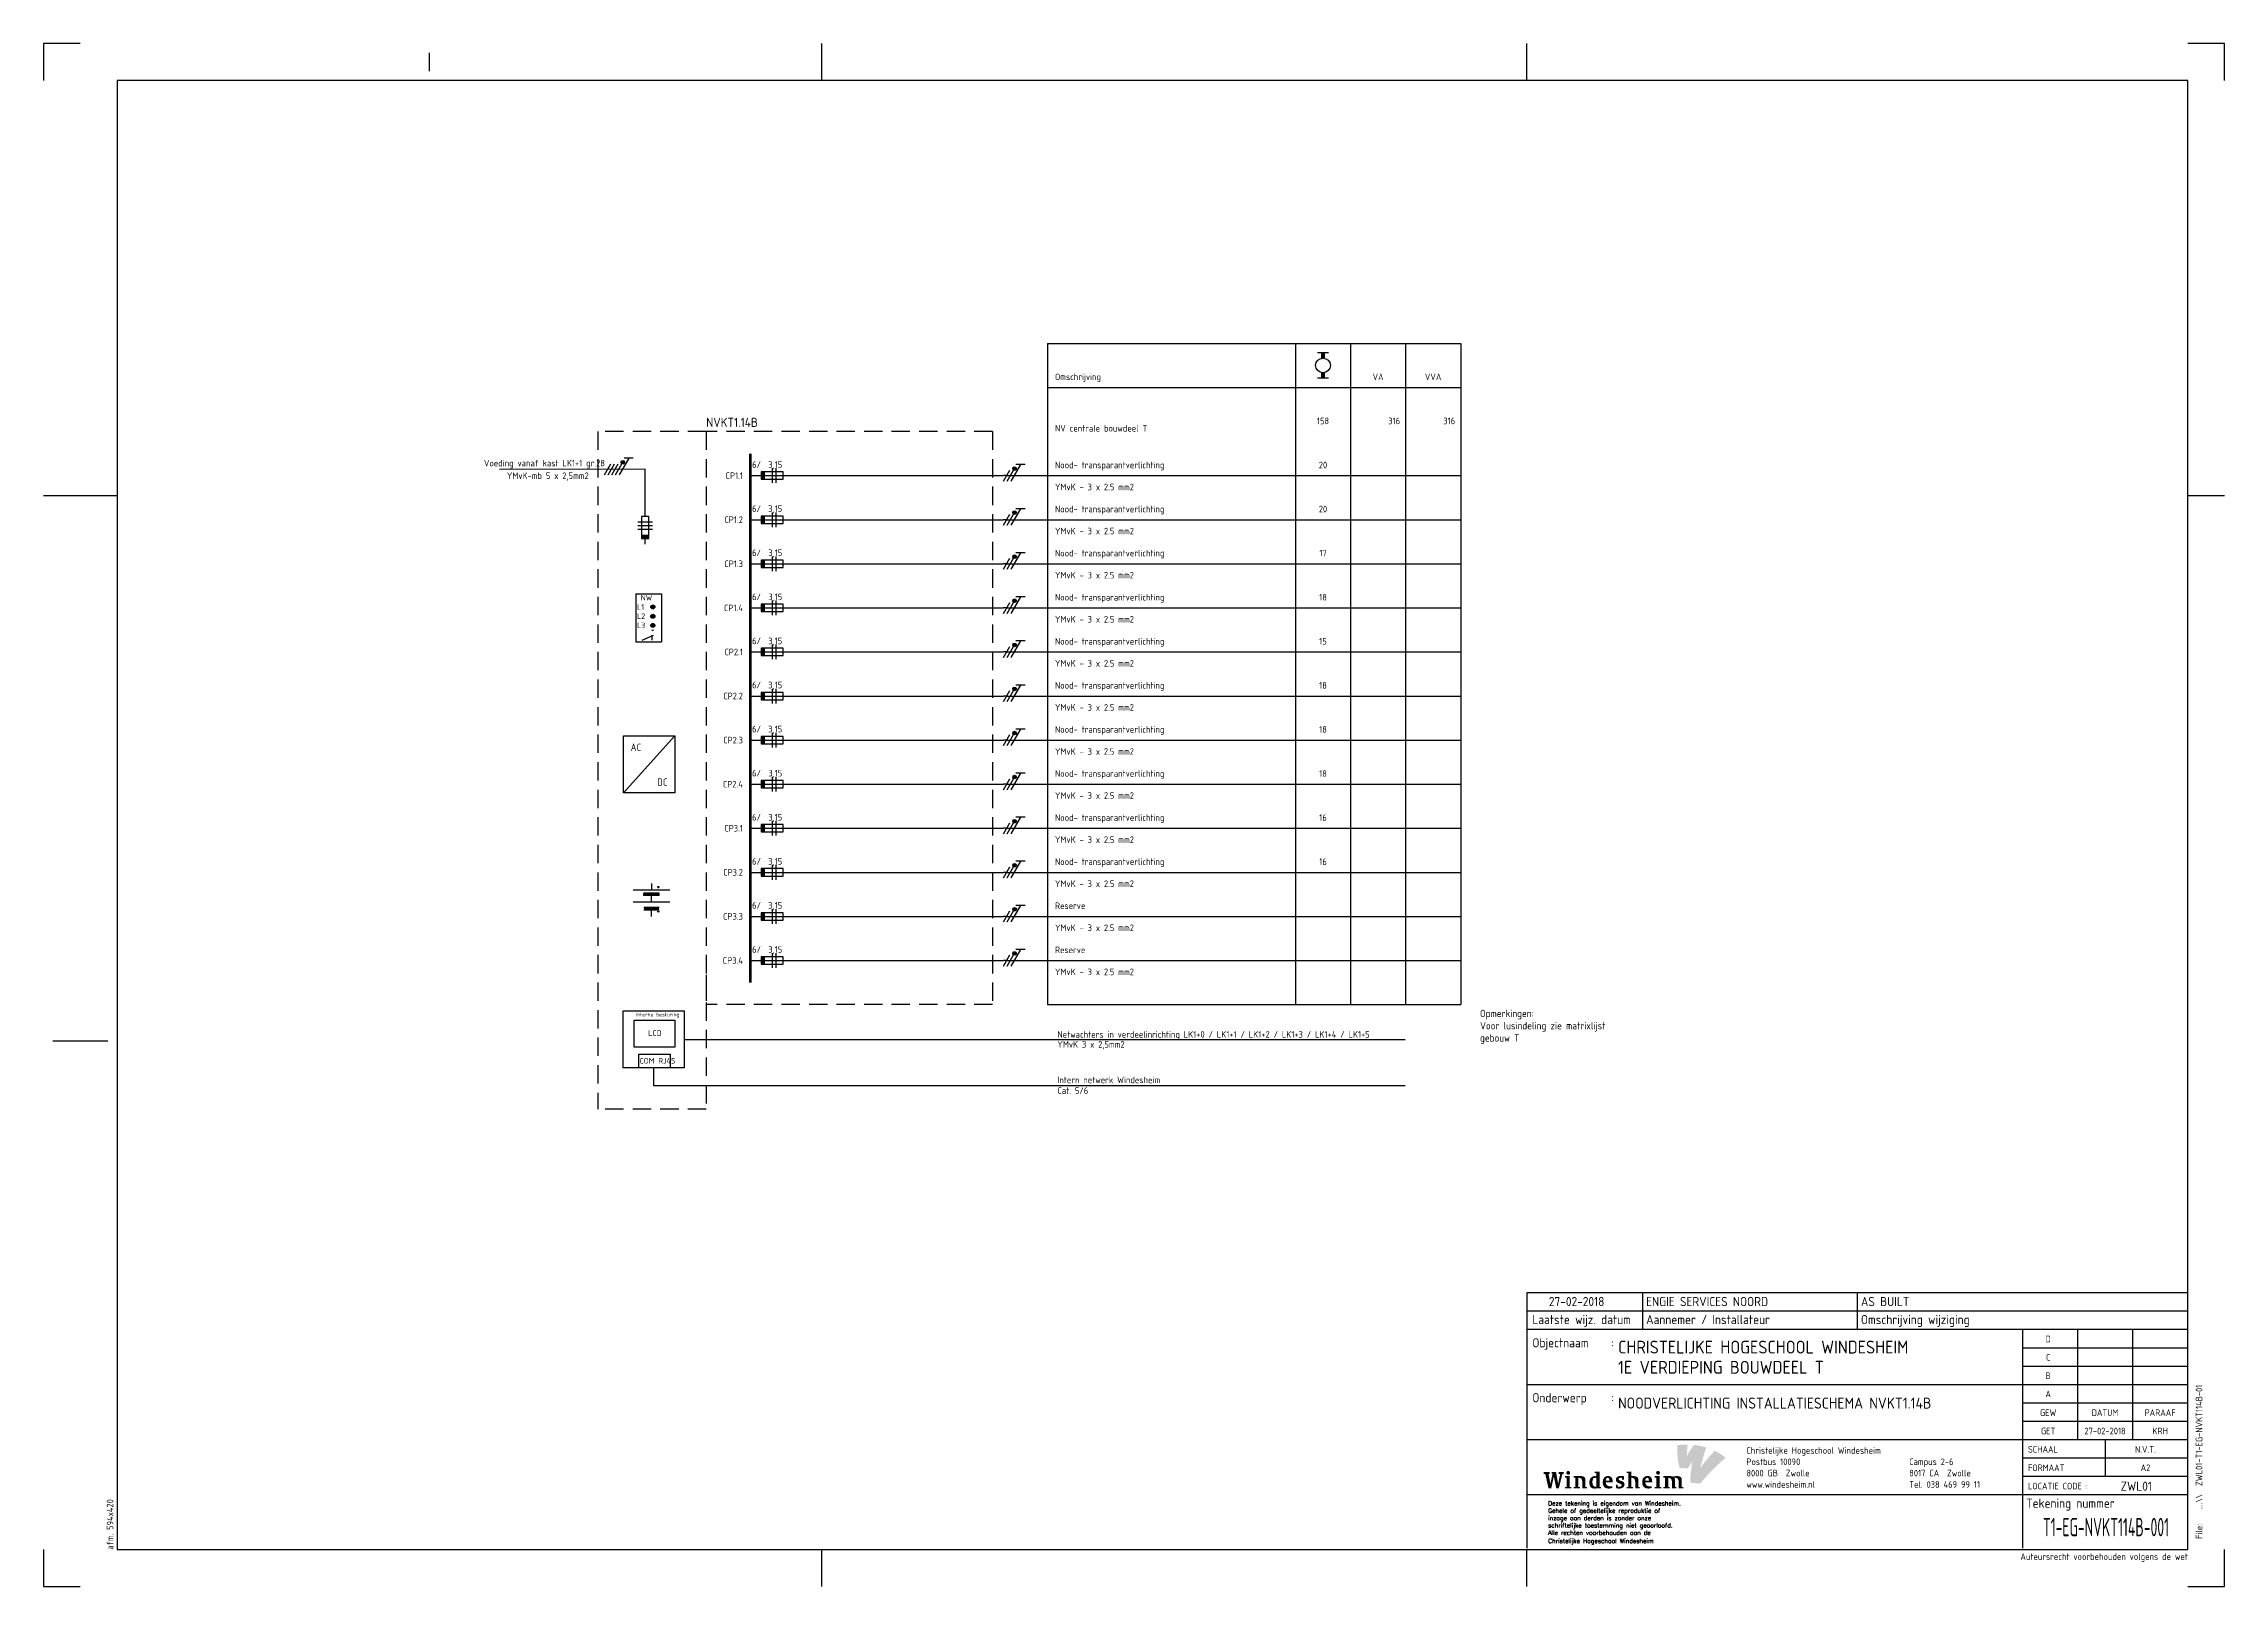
# Paper-space layout 'Layout1' of a CAD drawing. Header units: millimetres. Extents: x 0 to 594, y 0 to 420.
# The model-space entities are those that its viewports show. They can reach past a viewport. Long polylines and large blocks are cut down to what shows.
import ezdxf
from ezdxf.enums import TextEntityAlignment as Align

# ---------------------------------------------------------------- set-up
doc = ezdxf.new("R2010")
doc.units = ezdxf.units.MM
doc.header["$LTSCALE"] = 50
doc.linetypes.add('HIDDEN', pattern=[1.5, 1, -0.5])
doc.linetypes.add('PHANTOM2', pattern=[1.25, 0.625, -0.125, 0.125, -0.125, 0.125, -0.125])
for name, color, linetype in [('00ATT018', 1, 'Continuous'), ('00ATT025', 2, 'Continuous'), ('00ATT035', 3, 'Continuous'), ('00ATT050', 4, 'Continuous'), ('00KAD018', 1, 'Continuous'), ('00KAD025', 2, 'Continuous'), ('00KAD035', 3, 'Continuous'), ('00KAD070', 5, 'Continuous'), ('BL$2----_KADER', 7, 'Continuous'), ('BL$4----_STEMPEL', 7, 'Continuous'), ('EL$1----', 3, 'Continuous'), ('EL$1----__T1-14B', 3, 'Continuous'), ('EL6111--', 3, 'Continuous'), ('LAAG_1', 160, 'Continuous')]:
    doc.layers.add(name, color=color, linetype=linetype)
doc.layers.add('BL$3----_VIEWPORT', color=7, linetype='Continuous', plot=False)
doc.styles.add('EDU', font='ROMANS.SHX', dxfattribs={"height": 2.5})
doc.styles.add('ISO', font='iso')
doc.styles.add('STABICAD-018', font='ISOCP.SHX', dxfattribs={"height": 90})
doc.styles.get("Standard").update_dxf_attribs({"font": 'ISOCP'})

psp = doc.layouts.get("Layout1")

msp = doc.modelspace()

# ---------------------------------------------------------------- texts
at = {"layer": '00KAD018', "insert": (240.3, 27.07), "char_height": 2, "attachment_point": 1}
msp.add_mtext_dynamic_manual_height_columns('Opmerkingen:\\PVoor lusindeling zie matrixlijst gebouw T', width=38.6958, gutter_width=4958.11, heights=[0], dxfattribs=at)
at = {"layer": '00KAD035', "color": 1, "char_height": 1.8, "attachment_point": 1}
for s, width, insert in [('Voeding vanaf kast LK1+1 gr.28', 32.6992, (-31.03, 176.78)), ('YMvK-mb 5 x 2,5mm2', 32.6992, (-24.77, 173.35)), ('YMvK 3 x 2,5mm2', 40.5347, (125.18, 18.54)), ('Netwachters in verdeelinrichting LK1+0 / LK1+1 / LK1+2 / LK1+3 / LK1+4 / LK1+5', 89.9764, (125.18, 21.25)), ('Intern netwerk Windesheim', 40.5347, (125.18, 8.88)), ('Cat. 5/6', 40.5347, (125.18, 5.96))]:
    msp.add_mtext_dynamic_manual_height_columns(s, width=width, gutter_width=4958.11, heights=[0], dxfattribs=dict(at, insert=insert))
at = {"layer": '00KAD035', "attachment_point": 1}
for s, width, insert, char_height in [(' NW\\PL1\\PL2\\PL3', 7.0349, (10.67, 139.98), 1.5), ('AC', 7.0349, (8.93, 99.52), 2), ('DC', 7.0349, (16.16, 90.04), 2), ('Interne besturing', 19.0765, (10.36, 26.26), 1), ('LCD', 10.5848, (13.71, 21.45), 1.5), ('COM RJ45', 10.5848, (11.36, 13.92), 1.5)]:
    msp.add_mtext_dynamic_manual_height_columns(s, width=width, gutter_width=4958.11, heights=[0], dxfattribs=dict(at, insert=insert, char_height=char_height))
at = {"layer": 'EL$1----__T1-14B', "color": 1, "style": 'STABICAD-018'}
for s, p in [('Omschrijving', (124.53, 198.48)), ('NV centrale bouwdeel T', (124.53, 184.48)), ('Nood- transparantverlichting', (124.53, 174.48)), ('YMvK - 3 x 2.5 mm2', (124.53, 168.48)), ('Nood- transparantverlichting', (124.53, 162.48)), ('YMvK - 3 x 2.5 mm2', (124.53, 156.48)), ('Nood- transparantverlichting', (124.53, 150.48)), ('YMvK - 3 x 2.5 mm2', (124.53, 144.48)), ('Nood- transparantverlichting', (124.53, 138.48)), ('YMvK - 3 x 2.5 mm2', (124.53, 132.48)), ('Nood- transparantverlichting', (124.53, 126.48)), ('YMvK - 3 x 2.5 mm2', (124.53, 120.48)), ('Nood- transparantverlichting', (124.53, 114.48)), ('YMvK - 3 x 2.5 mm2', (124.53, 108.48)), ('Nood- transparantverlichting', (124.53, 102.48)), ('YMvK - 3 x 2.5 mm2', (124.53, 96.48)), ('Nood- transparantverlichting', (124.53, 90.48)), ('YMvK - 3 x 2.5 mm2', (124.53, 84.48)), ('Nood- transparantverlichting', (124.53, 78.48)), ('YMvK - 3 x 2.5 mm2', (124.53, 72.48)), ('Nood- transparantverlichting', (124.53, 66.48)), ('YMvK - 3 x 2.5 mm2', (124.53, 60.48)), ('Reserve', (124.53, 54.48)), ('YMvK - 3 x 2.5 mm2', (124.53, 48.48)), ('Reserve', (124.53, 42.48)), ('YMvK - 3 x 2.5 mm2', (124.53, 36.48))]:
    msp.add_text(s, height=1.8, dxfattribs=at).set_placement(p)
for s, p in [('VA', (212.53, 198.48)), ('VVA', (227.53, 198.48)), ('158', (197.53, 186.48)), ('20', (197.53, 174.48)), ('20', (197.53, 162.48)), ('17', (197.53, 150.48)), ('18', (197.53, 138.48)), ('15', (197.53, 126.48)), ('18', (197.53, 114.48)), ('18', (197.53, 102.48)), ('18', (197.53, 90.48)), ('16', (197.53, 78.48)), ('16', (197.53, 66.48))]:
    msp.add_text(s, height=1.8, dxfattribs=at).set_placement(p, align=Align.CENTER)
at = {"layer": 'EL$1----__T1-14B', "color": 2, "style": 'STABICAD-018'}
msp.add_text('NVKT1.14B ', height=2.5, dxfattribs=at).set_placement((29.53, 184.98), align=Align.BOTTOM_LEFT)
at = {"layer": 'EL$1----__T1-14B', "color": 1, "style": 'STABICAD-018'}
for p in [(218.53, 186.48), (233.53, 186.48)]:
    msp.add_text('316', height=1.8, dxfattribs=at).set_placement(p, align=Align.RIGHT)
for s, p in [('CP1.1', (39.53, 172.48)), ('CP1.2', (39.53, 160.48)), ('CP1.3', (39.53, 148.48)), ('CP1.4', (39.53, 136.48)), ('CP2.1', (39.53, 124.48)), ('CP2.2', (39.53, 112.48)), ('CP2.3', (39.53, 100.48)), ('CP2.4', (39.53, 88.48)), ('CP3.1', (39.53, 76.48)), ('CP3.2', (39.53, 64.48)), ('CP3.3', (39.53, 52.48)), ('CP3.4', (39.53, 40.48))]:
    msp.add_text(s, height=1.8, dxfattribs=at).set_placement(p, align=Align.MIDDLE_RIGHT)

# ---------------------------------------------------------------- blocks, each defined once
blk = doc.blocks.new('a2-windesheim-hor')
at = {"layer": '00KAD018', "color": 1}
for p, q in [((0, 420), (0, 410)), ((10, 420), (0, 420)), ((105, 417.5), (105, 412.5)), ((212, 410), (212, 420)), ((404, 410), (404, 420)), ((594, 420), (584, 420)), ((594, 410), (594, 420)), ((0, 297), (20, 297)), ((584, 297), (594, 297)), ((2.5, 148.5), (17.5, 148.5)), ((0, 10), (0, 0)), ((212, 0), (212, 10)), ((404, 0), (404, 10)), ((594, 0), (594, 10)), ((0, 0), (10, 0)), ((584, 0), (594, 0))]:
    blk.add_line(p, q, dxfattribs=at)
at = {"layer": '00KAD070', "color": 5}
for p, q in [((584, 410), (20, 410)), ((20, 410), (20, 10)), ((584, 10), (584, 410)), ((20, 10), (584, 10))]:
    blk.add_line(p, q, dxfattribs=at)
at = {"layer": '00ATT018', "color": 1, "style": 'ISO'}
blk.add_text('afm. 594x420', height=1.8, rotation=90, dxfattribs=at).set_placement((19, 10))
blk.add_text('Auteursrecht voorbehouden volgens de wet', height=1.8, dxfattribs=at).set_placement((584.08, 7.2), align=Align.RIGHT)
blk = doc.blocks.new('AI9-BLK4')
at = {"layer": 'LAAG_1'}
h = blk.add_hatch(color=40, dxfattribs=at)
edge = h.paths.add_edge_path()
edge.add_spline(control_points=[(7.1, 7.2), (4.8, 4.7), (2.6, 2.6), (-0.7, -2.1), (0, 0.5), (1.3, 5.9), (2.6, 9), (0.7, 9.7), (-2.2, 10.3), (-4.1, 10.4), (-5.5, 8.8), (-7.5, 5.5), (-8.1, 4.4), (-8, 6.9), (-7.7, 9.3), (-7.6, 10.6), (-9.6, 10.7), (-11, 10.6), (-13.2, 10.3), (-13.3, 6), (-13.1, 2), (-12, -2), (-10.8, -2.1), (-7.6, -2.4), (-7.6, -2.4), (-7.1, -1.7), (-6.1, 0), (-5, 1.4), (-5.4, -0.9), (-5.9, -4.1), (-6.1, -7.2), (-6.1, -8.1), (-6.2, -9.1), (-6.2, -10.1), (-4.7, -10.2), (-1, -10.6), (-0.7, -10.6), (-0.7, -10.6), (-0.7, -10.6), (-0.7, -10.6), (-0.7, -10.6), (-0.7, -10.6), (-0.7, -10.6), (0.7, -8.8), (2.3, -7), (3.6, -5.5), (4.7, -4.4), (5.7, -3.3), (6.7, -2.4), (9.3, 0.1), (11.5, 2.1), (13.2, 3.5), (11, 5.1), (9.5, 6.1), (7.1, 7.2)], knot_values=[0, 0, 0, 0, 1, 1, 1, 2, 2, 2, 3, 3, 3, 4, 4, 4, 5, 5, 5, 6, 6, 6, 7, 7, 7, 8, 8, 8, 9, 9, 9, 10, 10, 10, 11, 11, 11, 12, 12, 12, 13, 13, 13, 14, 14, 14, 15, 15, 15, 16, 16, 16, 17, 17, 17, 18, 18, 18, 18], degree=3, periodic=0)
h = blk.add_hatch(color=154, dxfattribs=at)
edge = h.paths.add_edge_path()
edge.add_spline(control_points=[(-0.7, -10.6), (-0.7, -10.6), (-0.7, -10.6), (-0.7, -10.6), (-0.7, -10.6), (-0.7, -10.6), (-0.7, -10.6)], knot_values=[0, 0, 0, 0, 1, 1, 1, 2, 2, 2, 2], degree=3, periodic=0)
h = blk.add_hatch(color=154, dxfattribs=at)
edge = h.paths.add_edge_path()
edge.add_spline(control_points=[(-0.7, -10.6), (-0.7, -10.6), (-0.7, -10.6), (-0.7, -10.6), (-0.7, -10.6), (-0.7, -10.6), (-0.7, -10.6)], knot_values=[0, 0, 0, 0, 1, 1, 1, 2, 2, 2, 2], degree=3, periodic=0)
blk = doc.blocks.new('AI9-BLK3')
at = {"layer": 'LAAG_1'}
h = blk.add_hatch(color=154, dxfattribs=at)
edge = h.paths.add_edge_path()
edge.add_spline(control_points=[(-27.8, 3.2), (-27.8, 3.2), (-29.8, -4.7), (-29.8, -4.7), (-29.8, -4.7), (-31.2, -4.7), (-31.2, -4.7), (-31.2, -4.7), (-32.5, 1.8), (-32.5, 1.8), (-32.5, 1.8), (-33.9, -4.7), (-33.9, -4.7), (-33.9, -4.7), (-35.4, -4.7), (-35.4, -4.7), (-35.4, -4.7), (-37.2, 3.2), (-37.2, 3.2), (-37.2, 3.2), (-38, 3.2), (-38, 3.2), (-38, 3.2), (-38, 4.2), (-38, 4.2), (-38, 4.2), (-34.8, 4.2), (-34.8, 4.2), (-34.8, 4.2), (-34.8, 3.2), (-34.8, 3.2), (-34.8, 3.2), (-35.4, 3.2), (-35.4, 3.2), (-35.4, 3.2), (-34.4, -2.1), (-34.4, -2.1), (-34.4, -2.1), (-33.2, 3.3), (-33.2, 3.3), (-33.2, 3.3), (-33.7, 3.3), (-33.7, 3.3), (-33.7, 3.3), (-33.7, 4.2), (-33.7, 4.2), (-33.7, 4.2), (-31.3, 4.2), (-31.3, 4.2), (-31.3, 4.2), (-30.2, -2.1), (-30.2, -2.1), (-30.2, -2.1), (-29, 3.2), (-29, 3.2), (-29, 3.2), (-29.8, 3.2), (-29.8, 3.2), (-29.8, 3.2), (-29.8, 4.2), (-29.8, 4.2), (-29.8, 4.2), (-27.2, 4.2), (-27.2, 4.2), (-27.2, 4.2), (-27.2, 3.2), (-27.2, 3.2), (-27.2, 3.2), (-27.8, 3.2), (-27.8, 3.2)], knot_values=[0, 0, 0, 0, 1, 1, 1, 2, 2, 2, 3, 3, 3, 4, 4, 4, 5, 5, 5, 6, 6, 6, 7, 7, 7, 8, 8, 8, 9, 9, 9, 10, 10, 10, 11, 11, 11, 12, 12, 12, 13, 13, 13, 14, 14, 14, 15, 15, 15, 16, 16, 16, 17, 17, 17, 18, 18, 18, 19, 19, 19, 20, 20, 20, 21, 21, 21, 22, 22, 22, 23, 23, 23, 23], degree=3, periodic=0)
h = blk.add_hatch(color=154, dxfattribs=at)
edge = h.paths.add_edge_path()
edge.add_spline(control_points=[(-26.4, -4.7), (-26.4, -4.7), (-26.4, -3.9), (-26.4, -3.9), (-26.4, -3.9), (-25.5, -3.9), (-25.5, -3.9), (-25.5, -3.9), (-25.5, 1.2), (-25.5, 1.2), (-25.5, 1.2), (-26.4, 1.2), (-26.4, 1.2), (-26.4, 1.2), (-26.4, 2), (-26.4, 2), (-26.4, 2), (-23.8, 2), (-23.8, 2), (-23.8, 2), (-23.8, -3.9), (-23.8, -3.9), (-23.8, -3.9), (-22.9, -3.9), (-22.9, -3.9), (-22.9, -3.9), (-22.9, -4.7), (-22.9, -4.7), (-22.9, -4.7), (-26.4, -4.7), (-26.4, -4.7)], knot_values=[0, 0, 0, 0, 1, 1, 1, 2, 2, 2, 3, 3, 3, 4, 4, 4, 5, 5, 5, 6, 6, 6, 7, 7, 7, 8, 8, 8, 9, 9, 9, 10, 10, 10, 10], degree=3, periodic=0)
edge = h.paths.add_edge_path()
edge.add_spline(control_points=[(-24.7, 2.7), (-25.2, 2.7), (-25.7, 3.2), (-25.7, 3.7), (-25.7, 4.3), (-25.2, 4.8), (-24.7, 4.8), (-24.1, 4.8), (-23.6, 4.3), (-23.6, 3.7), (-23.6, 3.2), (-24.1, 2.7), (-24.7, 2.7)], knot_values=[0, 0, 0, 0, 1, 1, 1, 2, 2, 2, 3, 3, 3, 4, 4, 4, 4], degree=3, periodic=0)
h = blk.add_hatch(color=154, dxfattribs=at)
edge = h.paths.add_edge_path()
edge.add_spline(control_points=[(-17, -4.7), (-17, -4.7), (-17, -0.9), (-17, -0.9), (-17, -0.3), (-17.2, 0.2), (-17.5, 0.5), (-17.9, 0.9), (-18.3, 1.1), (-18.9, 1.1), (-19, 1.1), (-19, 1.1), (-19.1, 1.1), (-19.1, 1.1), (-19.1, -3.9), (-19.1, -3.9), (-19.1, -3.9), (-18.2, -3.9), (-18.2, -3.9), (-18.2, -3.9), (-18.2, -4.7), (-18.2, -4.7), (-18.2, -4.7), (-21.7, -4.7), (-21.7, -4.7), (-21.7, -4.7), (-21.7, -3.9), (-21.7, -3.9), (-21.7, -3.9), (-20.8, -3.9), (-20.8, -3.9), (-20.8, -3.9), (-20.8, 1.2), (-20.8, 1.2), (-20.8, 1.2), (-21.7, 1.2), (-21.7, 1.2), (-21.7, 1.2), (-21.7, 2), (-21.7, 2), (-21.7, 2), (-19.4, 2), (-19.4, 2), (-19.1, 2), (-18.9, 2), (-18.6, 2), (-17, 2), (-16.3, 1.9), (-15.9, 1.4), (-15.5, 1), (-15.3, 0.6), (-15.3, -0.2), (-15.3, -0.2), (-15.3, -3.9), (-15.3, -3.9), (-15.3, -3.9), (-14.5, -3.9), (-14.5, -3.9), (-14.5, -3.9), (-14.5, -4.7), (-14.5, -4.7), (-14.5, -4.7), (-17, -4.7), (-17, -4.7)], knot_values=[0, 0, 0, 0, 1, 1, 1, 2, 2, 2, 3, 3, 3, 4, 4, 4, 5, 5, 5, 6, 6, 6, 7, 7, 7, 8, 8, 8, 9, 9, 9, 10, 10, 10, 11, 11, 11, 12, 12, 12, 13, 13, 13, 14, 14, 14, 15, 15, 15, 16, 16, 16, 17, 17, 17, 18, 18, 18, 19, 19, 19, 20, 20, 20, 21, 21, 21, 21], degree=3, periodic=0)
h = blk.add_hatch(color=154, dxfattribs=at)
edge = h.paths.add_edge_path(flags=16)
edge.add_spline(control_points=[(-6.8, -4.7), (-6.8, -4.7), (-6.8, -3.9), (-6.8, -3.9), (-6.8, -3.9), (-7.6, -3.9), (-7.6, -3.9), (-7.6, -3.9), (-7.6, 4.5), (-7.6, 4.5), (-7.6, 4.5), (-10.2, 4.5), (-10.2, 4.5), (-10.2, 4.5), (-10.2, 3.6), (-10.2, 3.6), (-10.2, 3.6), (-9.3, 3.6), (-9.3, 3.6), (-9.3, 3.6), (-9.3, 2), (-9.3, 2), (-9.6, 2), (-9.8, 2), (-10.2, 2), (-11.9, 2), (-13.2, 0.7), (-13.2, -1.5), (-13.2, -3.8), (-12.3, -4.8), (-10.3, -4.8), (-9.9, -4.8), (-9.3, -4.7), (-9.1, -4.7), (-9.1, -4.7), (-6.8, -4.7), (-6.8, -4.7)], knot_values=[0, 0, 0, 0, 1, 1, 1, 2, 2, 2, 3, 3, 3, 4, 4, 4, 5, 5, 5, 6, 6, 6, 7, 7, 7, 8, 8, 8, 9, 9, 9, 10, 10, 10, 11, 11, 11, 12, 12, 12, 12], degree=3, periodic=0)
edge = h.paths.add_edge_path()
edge.add_spline(control_points=[(-9.3, -3.7), (-9.5, -3.8), (-9.6, -3.8), (-9.8, -3.8), (-10.8, -3.8), (-11.5, -3.1), (-11.5, -1.2), (-11.5, 0.4), (-10.9, 1.1), (-10, 1.1), (-9.7, 1.1), (-9.5, 1), (-9.3, 1), (-9.3, 1), (-9.3, -3.7), (-9.3, -3.7)], knot_values=[0, 0, 0, 0, 1, 1, 1, 2, 2, 2, 3, 3, 3, 4, 4, 4, 5, 5, 5, 5], degree=3, periodic=0)
h = blk.add_hatch(color=154, dxfattribs=at)
edge = h.paths.add_edge_path(flags=16)
edge.add_spline(control_points=[(-0.4, -1.4), (-0.4, 1), (-1.2, 2.1), (-3, 2.1), (-4.8, 2.1), (-5.9, 0.7), (-5.9, -1.4), (-5.9, -3.6), (-4.8, -4.8), (-2.7, -4.8), (-1.9, -4.8), (-1.2, -4.6), (-0.7, -4.4), (-0.7, -4.4), (-0.7, -3.5), (-0.7, -3.5), (-1.2, -3.6), (-1.6, -3.6), (-2, -3.6), (-3.4, -3.6), (-4.2, -2.5), (-4.2, -1.4), (-4.2, -1.4), (-0.4, -1.4), (-0.4, -1.4)], knot_values=[0, 0, 0, 0, 1, 1, 1, 2, 2, 2, 3, 3, 3, 4, 4, 4, 5, 5, 5, 6, 6, 6, 7, 7, 7, 8, 8, 8, 8], degree=3, periodic=0)
edge = h.paths.add_edge_path()
edge.add_spline(control_points=[(-2.2, -0.5), (-2.2, -0.5), (-4.2, -0.5), (-4.2, -0.5), (-4.2, 0.5), (-3.8, 1.1), (-3.2, 1.1), (-2.6, 1.1), (-2.2, 0.6), (-2.2, -0.5)], knot_values=[0, 0, 0, 0, 1, 1, 1, 2, 2, 2, 3, 3, 3, 3], degree=3, periodic=0)
h = blk.add_hatch(color=154, dxfattribs=at)
edge = h.paths.add_edge_path()
edge.add_spline(control_points=[(3.2, -4.8), (2.4, -4.8), (1.5, -4.6), (1.3, -4.5), (1.3, -4.5), (1.3, -2.7), (1.3, -2.7), (1.3, -2.7), (2.3, -2.7), (2.3, -2.7), (2.3, -2.7), (2.3, -3.6), (2.3, -3.6), (2.6, -3.7), (2.9, -3.8), (3.3, -3.8), (4.1, -3.8), (4.5, -3.5), (4.5, -3), (4.5, -2.5), (4.1, -2.3), (3.5, -2.1), (3.5, -2.1), (2.7, -1.8), (2.7, -1.8), (1.8, -1.5), (1.3, -1), (1.3, 0.1), (1.3, 1.2), (2.3, 2.1), (3.9, 2.1), (4.6, 2.1), (5.3, 2), (5.7, 1.9), (5.7, 1.9), (5.7, 0), (5.7, 0), (5.7, 0), (4.7, 0), (4.7, 0), (4.7, 0), (4.7, 1), (4.7, 1), (4.4, 1.1), (4.2, 1.1), (3.9, 1.1), (3.2, 1.1), (2.8, 0.8), (2.8, 0.4), (2.8, 0), (3, -0.2), (3.6, -0.4), (3.6, -0.4), (4.4, -0.7), (4.4, -0.7), (5.4, -1), (6, -1.6), (6, -2.6), (6, -4), (4.8, -4.8), (3.2, -4.8)], knot_values=[0, 0, 0, 0, 1, 1, 1, 2, 2, 2, 3, 3, 3, 4, 4, 4, 5, 5, 5, 6, 6, 6, 7, 7, 7, 8, 8, 8, 9, 9, 9, 10, 10, 10, 11, 11, 11, 12, 12, 12, 13, 13, 13, 14, 14, 14, 15, 15, 15, 16, 16, 16, 17, 17, 17, 18, 18, 18, 19, 19, 19, 20, 20, 20, 20], degree=3, periodic=0)
h = blk.add_hatch(color=154, dxfattribs=at)
edge = h.paths.add_edge_path()
edge.add_spline(control_points=[(11.8, -4.7), (11.8, -4.7), (11.8, -1), (11.8, -1), (11.8, -0.3), (11.7, 0.2), (11.3, 0.5), (10.9, 0.9), (10.5, 1.1), (10, 1.1), (9.9, 1.1), (9.8, 1.1), (9.7, 1.1), (9.7, 1.1), (9.7, -3.9), (9.7, -3.9), (9.7, -3.9), (10.6, -3.9), (10.6, -3.9), (10.6, -3.9), (10.6, -4.7), (10.6, -4.7), (10.6, -4.7), (7.1, -4.7), (7.1, -4.7), (7.1, -4.7), (7.1, -3.9), (7.1, -3.9), (7.1, -3.9), (8, -3.9), (8, -3.9), (8, -3.9), (8, 3.6), (8, 3.6), (8, 3.6), (7.2, 3.6), (7.2, 3.6), (7.2, 3.6), (7.2, 4.5), (7.2, 4.5), (7.2, 4.5), (9.7, 4.5), (9.7, 4.5), (9.7, 4.5), (9.7, 2), (9.7, 2), (9.9, 2), (10.2, 2), (10.5, 2), (11.9, 2), (12.5, 1.8), (13, 1.4), (13.4, 1), (13.5, 0.5), (13.5, -0.2), (13.5, -0.2), (13.5, -3.9), (13.5, -3.9), (13.5, -3.9), (14.3, -3.9), (14.3, -3.9), (14.3, -3.9), (14.3, -4.7), (14.3, -4.7), (14.3, -4.7), (11.8, -4.7), (11.8, -4.7)], knot_values=[0, 0, 0, 0, 1, 1, 1, 2, 2, 2, 3, 3, 3, 4, 4, 4, 5, 5, 5, 6, 6, 6, 7, 7, 7, 8, 8, 8, 9, 9, 9, 10, 10, 10, 11, 11, 11, 12, 12, 12, 13, 13, 13, 14, 14, 14, 15, 15, 15, 16, 16, 16, 17, 17, 17, 18, 18, 18, 19, 19, 19, 20, 20, 20, 21, 21, 21, 22, 22, 22, 22], degree=3, periodic=0)
h = blk.add_hatch(color=154, dxfattribs=at)
edge = h.paths.add_edge_path(flags=16)
edge.add_spline(control_points=[(21.1, -1.4), (21.1, 1), (20.4, 2.1), (18.5, 2.1), (16.7, 2.1), (15.6, 0.7), (15.6, -1.4), (15.6, -3.6), (16.8, -4.8), (18.9, -4.8), (19.6, -4.8), (20.3, -4.6), (20.8, -4.4), (20.8, -4.4), (20.8, -3.5), (20.8, -3.5), (20.4, -3.6), (19.9, -3.6), (19.5, -3.6), (18.1, -3.6), (17.3, -2.5), (17.3, -1.4), (17.3, -1.4), (21.1, -1.4), (21.1, -1.4)], knot_values=[0, 0, 0, 0, 1, 1, 1, 2, 2, 2, 3, 3, 3, 4, 4, 4, 5, 5, 5, 6, 6, 6, 7, 7, 7, 8, 8, 8, 8], degree=3, periodic=0)
edge = h.paths.add_edge_path()
edge.add_spline(control_points=[(19.3, -0.5), (19.3, -0.5), (17.3, -0.5), (17.3, -0.5), (17.3, 0.5), (17.8, 1.1), (18.4, 1.1), (18.9, 1.1), (19.3, 0.6), (19.3, -0.5)], knot_values=[0, 0, 0, 0, 1, 1, 1, 2, 2, 2, 3, 3, 3, 3], degree=3, periodic=0)
h = blk.add_hatch(color=154, dxfattribs=at)
edge = h.paths.add_edge_path()
edge.add_spline(control_points=[(22.5, -4.7), (22.5, -4.7), (22.5, -3.9), (22.5, -3.9), (22.5, -3.9), (23.4, -3.9), (23.4, -3.9), (23.4, -3.9), (23.4, 1.2), (23.4, 1.2), (23.4, 1.2), (22.5, 1.2), (22.5, 1.2), (22.5, 1.2), (22.5, 2), (22.5, 2), (22.5, 2), (25.1, 2), (25.1, 2), (25.1, 2), (25.1, -3.9), (25.1, -3.9), (25.1, -3.9), (26, -3.9), (26, -3.9), (26, -3.9), (26, -4.7), (26, -4.7), (26, -4.7), (22.5, -4.7), (22.5, -4.7)], knot_values=[0, 0, 0, 0, 1, 1, 1, 2, 2, 2, 3, 3, 3, 4, 4, 4, 5, 5, 5, 6, 6, 6, 7, 7, 7, 8, 8, 8, 9, 9, 9, 10, 10, 10, 10], degree=3, periodic=0)
edge = h.paths.add_edge_path()
edge.add_spline(control_points=[(24.2, 2.7), (23.6, 2.7), (23.2, 3.2), (23.2, 3.7), (23.2, 4.3), (23.6, 4.8), (24.2, 4.8), (24.8, 4.8), (25.3, 4.3), (25.3, 3.7), (25.3, 3.2), (24.8, 2.7), (24.2, 2.7)], knot_values=[0, 0, 0, 0, 1, 1, 1, 2, 2, 2, 3, 3, 3, 4, 4, 4, 4], degree=3, periodic=0)
h = blk.add_hatch(color=154, dxfattribs=at)
edge = h.paths.add_edge_path()
edge.add_spline(control_points=[(35.5, -4.7), (35.5, -4.7), (35.5, -0.9), (35.5, -0.9), (35.5, -0.3), (35.3, 0.2), (35, 0.5), (34.7, 0.9), (34.2, 1.1), (33.5, 1.1), (33.4, 1.1), (33.3, 1), (33.2, 1), (33.4, 0.8), (33.5, 0.3), (33.5, -0.1), (33.5, -0.1), (33.5, -3.9), (33.5, -3.9), (33.5, -3.9), (34.3, -3.9), (34.3, -3.9), (34.3, -3.9), (34.3, -4.7), (34.3, -4.7), (34.3, -4.7), (31.8, -4.7), (31.8, -4.7), (31.8, -4.7), (31.8, -0.9), (31.8, -0.9), (31.8, -0.2), (31.6, 0.2), (31.3, 0.5), (30.9, 0.9), (30.5, 1.1), (30, 1.1), (30, 1.1), (29.9, 1.1), (29.8, 1.1), (29.8, 1.1), (29.8, -3.9), (29.8, -3.9), (29.8, -3.9), (30.6, -3.9), (30.6, -3.9), (30.6, -3.9), (30.6, -4.7), (30.6, -4.7), (30.6, -4.7), (27.2, -4.7), (27.2, -4.7), (27.2, -4.7), (27.2, -3.9), (27.2, -3.9), (27.2, -3.9), (28.1, -3.9), (28.1, -3.9), (28.1, -3.9), (28.1, 1.2), (28.1, 1.2), (28.1, 1.2), (27.2, 1.2), (27.2, 1.2), (27.2, 1.2), (27.2, 2), (27.2, 2), (27.2, 2), (29.6, 2), (29.6, 2), (29.9, 2), (30.2, 2), (30.4, 2), (31.4, 2), (31.9, 1.9), (32.5, 1.7), (33, 1.9), (33.7, 2), (34.5, 2), (35.6, 2), (36.3, 1.8), (36.7, 1.4), (37.1, 1), (37.2, 0.5), (37.2, -0.1), (37.2, -0.1), (37.2, -3.9), (37.2, -3.9), (37.2, -3.9), (38, -3.9), (38, -3.9), (38, -3.9), (38, -4.7), (38, -4.7), (38, -4.7), (35.5, -4.7), (35.5, -4.7)], knot_values=[0, 0, 0, 0, 1, 1, 1, 2, 2, 2, 3, 3, 3, 4, 4, 4, 5, 5, 5, 6, 6, 6, 7, 7, 7, 8, 8, 8, 9, 9, 9, 10, 10, 10, 11, 11, 11, 12, 12, 12, 13, 13, 13, 14, 14, 14, 15, 15, 15, 16, 16, 16, 17, 17, 17, 18, 18, 18, 19, 19, 19, 20, 20, 20, 21, 21, 21, 22, 22, 22, 23, 23, 23, 24, 24, 24, 25, 25, 25, 26, 26, 26, 27, 27, 27, 28, 28, 28, 29, 29, 29, 30, 30, 30, 31, 31, 31, 32, 32, 32, 32], degree=3, periodic=0)
blk = doc.blocks.new('CHW_ONDERHOEK')
at = {"layer": '00KAD025', "color": 2}
for p, q in [((-190, 79.5), (-190, 69.5)), ((-10, 79.5), (-190, 79.5)), ((-158.5, 79.5), (-158.5, 69.5)), ((-100, 79.5), (-100, 69.5)), ((-10, 74.5), (-190, 74.5)), ((-40, 69.5), (-40, 39.5)), ((-25, 69.5), (-25, 39.5)), ((-10, 64.5), (-55, 64.5)), ((-10, 59.5), (-55, 59.5)), ((-10, 54.5), (-55, 54.5)), ((-10, 49.5), (-55, 49.5)), ((-32.5, 39.5), (-32.5, 34.5)), ((-32.5, 34.5), (-32.5, 29.5))]:
    blk.add_line(p, q, dxfattribs=at)
at = {"layer": '00KAD070', "color": 5}
for p, q in [((-10, 69.5), (-190, 69.5)), ((-190, 69.5), (-190, 10)), ((-55, 69.5), (-55, 10)), ((-55, 54.5), (-190, 54.5)), ((-10, 44.5), (-55, 44.5)), ((-10, 39.5), (-190, 39.5)), ((-10, 34.5), (-55, 34.5)), ((-55, 24.5), (-190, 24.5)), ((-10, 29.5), (-55, 29.5)), ((-10, 24.5), (-55, 24.5))]:
    blk.add_line(p, q, dxfattribs=at)
at = {"color": 7, "xscale": 0.5, "yscale": 0.5, "zscale": 0.5}
for name, p in [('AI9-BLK4', (-142.4, 32.89)), ('AI9-BLK3', (-166.39, 28.63))]:
    blk.add_blockref(name, p, dxfattribs=at)
at = {"color": 1, "style": 'ISO'}
for s, p in [('Christelijke Hogeschool Windesheim', (-130.19, 35.71)), ('Postbus 10090', (-130.19, 32.63)), ('8000 GB  Zwolle', (-130.19, 29.54)), ('Campus 2-6', (-85.85, 32.63)), ('8017 CA  Zwolle', (-85.85, 29.54)), ('www.windesheim.nl', (-130.19, 26.45)), ('Tel. 038 469 99 11', (-85.85, 26.45))]:
    blk.add_text(s, height=1.8, dxfattribs=at).set_placement(p)
at = {"layer": '00ATT018', "color": 1, "style": 'ISO'}
for s, p in [('GEW', (-48, 46)), ('DATUM', (-32.5, 46)), ('PARAAF', (-17.5, 46)), ('GET', (-48, 41))]:
    blk.add_text(s, height=1.8, dxfattribs=at).set_placement(p, align=Align.CENTER)
for s, p in [('SCHAAL', (-53.5, 36)), ('FORMAAT', (-53.5, 31))]:
    blk.add_text(s, height=1.8, dxfattribs=at).set_placement(p)
at = {"layer": '00ATT018', "color": 1, "style": 'ISO', "width": 0.9}
blk.add_text('....\\\\', height=1.8, rotation=90, dxfattribs=at).set_placement((-6, 20.5))
at = {"layer": '00ATT018', "color": 1, "linetype": 'Continuous', "style": 'EDU'}
for s, p in [('Gehele of gedeeltelijke reproduktie of', (-184.2, 19.6)), ('inzage aan derden is zonder onze', (-184.2, 17.6)), ('Deze tekening is eigendom van Windesheim.', (-184.2, 21.6)), ('Alle rechten voorbehouden aan de', (-184.2, 13.6)), ('schriftelijke toestemming niet geoorloofd.', (-184.2, 15.6)), ('Christelijke Hogeschool Windesheim', (-184.2, 11.38))]:
    blk.add_text(s, height=1.2, dxfattribs=at).set_placement(p)
at = {"layer": '00ATT018', "color": 1, "style": 'ISO'}
blk.add_text('File:', height=1.8, rotation=90, dxfattribs=at).set_placement((-6, 12.5))
for tag, p in [('WZ_CODED', (-48, 66.07)), ('WZ_DATUMD', (-32.5, 66.07)), ('WZ_WZGOEDD', (-17.5, 66.07)), ('WZ_CODEC', (-48, 61.07)), ('WZ_DATUMC', (-32.5, 61.07)), ('WZ_WZGOEDC', (-17.5, 61.07)), ('WZ_CODEB', (-48, 56.07)), ('WZ_DATUMB', (-32.5, 56.07)), ('WZ_WZGOEDB', (-17.5, 56.07)), ('WZ_CODEA', (-48, 51.07)), ('WZ_DATUMA', (-32.5, 51.07)), ('WZ_WZGOEDA', (-17.5, 51.07)), ('TKDATCREAT', (-32.5, 41)), ('TKINIT', (-17.5, 41)), ('TKSCHAAL', (-21.5, 36)), ('TKFORMAAT', (-21.5, 31))]:
    blk.add_attdef(tag, text='', height=1.8, dxfattribs=at).set_placement(p, align=Align.CENTER)
blk.add_attdef('DWGNAME', (-6, 26.93), '', height=1.8, rotation=90, dxfattribs=at)
at = {"layer": '00ATT025', "color": 2, "style": 'ISO'}
for s, p in [('Objectnaam', (-188.5, 64.67)), ('Onderwerp', (-188.5, 49.72)), ('Tekening nummer', (-54, 21))]:
    blk.add_text(s, height=2.5, dxfattribs=at).set_placement(p)
at = {"layer": '00ATT025', "style": 'ISO'}
for p in [(-167.02, 64.67), (-167.02, 49.78)]:
    blk.add_text(':', height=2.5, dxfattribs=at).set_placement(p)
at = {"layer": '00ATT025', "color": 1, "style": 'ISO'}
blk.add_text('LOCATIE CODE :', height=1.8, dxfattribs=at).set_placement((-53.5, 26))
at = {"layer": '00ATT025', "color": 2, "style": 'ISO'}
for tag, p in [('WZ_DATUM', (-184, 75.9)), ('WZ_AANNEMER_INSTALATEUR', (-157.5, 75.9)), ('WZ_OMSCHR', (-99, 75.9))]:
    blk.add_attdef(tag, p, '', height=2.5, dxfattribs=at)
at = {"layer": '00ATT025', "color": 3, "style": 'ISO'}
blk.add_attdef('TKVRIJ2', text='', height=2.5, dxfattribs=at).set_placement((-24, 25.62), align=Align.CENTER)
at = {"layer": '00ATT035', "color": 3, "style": 'ISO'}
for s, p in [('Laatste wijz. datum', (-188.5, 71)), ('Aannemer / Installateur', (-157.5, 71)), ('Omschrijving wijziging', (-99, 71))]:
    blk.add_text(s, height=2.5, dxfattribs=at).set_placement(p)
for tag, p in [('PROMSCHR', (-165.14, 63)), ('TK1OMSCHR', (-165.14, 57.5)), ('TK2OMSCHR', (-165.14, 48)), ('TKVRIJ1', (-165.14, 42.5))]:
    blk.add_attdef(tag, p, '', height=3.5, dxfattribs=at)
at = {"layer": '00ATT050', "color": 4, "style": 'ISO'}
blk.add_attdef('TKFASE', text='', height=5, dxfattribs=at).set_placement((-14.5, 82), align=Align.RIGHT)
blk.add_attdef('TKTEKNR', text='', height=5, dxfattribs=at).set_placement((-32.25, 13.23), align=Align.CENTER)
blk = doc.blocks.new('P-N-PE_3')
at = {"color": 0, "linetype": 'Continuous'}
for p, q in [((0, 0.87), (0, 6.17)), ((-3, 5.85), (-3, 3.35)), ((-3, 4.6), (1.5, 2)), ((1.5, 1), (-1.5, 2.73)), ((1.5, 0), (-1.5, 1.73)), ((0, 0.87), (0, 0))]:
    blk.add_line(p, q, dxfattribs=at)
at = {"color": 0, "linetype": 'Continuous', "const_width": 0.5}
blk.add_lwpolyline([(-1.68, 2.98, 1), (-2.18, 2.98, 1)], format="xyb", close=True, dxfattribs=at)
at = {"color": 0, "linetype": 'Continuous'}
blk.add_circle((-1.93, 2.98), 0.5, dxfattribs=at)
blk = doc.blocks.new('CPS_S0_0002F')
at = {"color": 0, "linetype": 'Continuous'}
for p, q in [((0, 0), (0, 16.41)), ((-2, 7), (2, 7)), ((-2, 6), (2, 6)), ((-1, 9), (-1, 3)), ((1, 9), (-1, 9)), ((1, 3), (1, 9)), ((-1, 3), (1, 3))]:
    blk.add_line(p, q, dxfattribs=at)
blk.add_solid([(-1, 3), (-1, 4), (1, 3), (1, 4)], dxfattribs=at)
at = {"color": 0, "style": 'STABICAD-018'}
for tag, p in [('OPERATINGCURRENT', (2.18, 12.47)), ('SCREWFUSE', (3.34, 4.14)), ('SCREWFUSEHOLDER', (2.12, -0.1)), ('FREEFIELD1', (3.61, -3.77))]:
    blk.add_attdef(tag, p, '', height=1.8, dxfattribs=at)
at = {"color": 0, "linetype": 'Continuous', "style": 'STABICAD-018'}
blk.add_attdef('ARTICLECODE', text='', height=1.8, dxfattribs=at).set_placement((0, -12), align=Align.MIDDLE)
blk = doc.blocks.new('COLUMN_POWERTYPE_5')
at = {"color": 0, "linetype": 'Continuous'}
for p, q in [((-3.5, -1.5), (-3.5, 1.5)), ((3.5, 1.5), (3.5, -1.5))]:
    blk.add_line(p, q, dxfattribs=at)
at = {"color": 0, "linetype": 'Continuous', "const_width": 1}
for points in [[(-2, 0), (-3.5, 0)], [(2, 0), (3.5, 0)]]:
    blk.add_lwpolyline(points, dxfattribs=at)
at = {"color": 0, "linetype": 'Continuous'}
blk.add_circle((0, 0), 2, dxfattribs=at)
blk = doc.blocks.new('111104')
at = {"color": 0, "linetype": 'Continuous'}
for p, q in [((-3, 6.98), (-3, 4.48)), ((-3, 5.73), (1.5, 3.13)), ((1.5, 2.13), (-1.5, 3.87)), ((1.5, 1.13), (-1.5, 2.87)), ((1.5, 0.13), (-1.5, 1.87)), ((1.5, -0.87), (-1.5, 0.87))]:
    blk.add_line(p, q, dxfattribs=at)
at = {"color": 0, "linetype": 'Continuous', "const_width": 0.5}
blk.add_lwpolyline([(-1.68, 4.12, 1), (-2.18, 4.12, 1)], format="xyb", close=True, dxfattribs=at)
at = {"color": 0, "linetype": 'Continuous'}
blk.add_circle((-1.93, 4.12), 0.5, dxfattribs=at)
at = {"color": 0, "linetype": 'Continuous', "style": 'STABICAD-018'}
blk.add_attdef('ARTICLECODE', text='', height=1.8, dxfattribs=at).set_placement((0, 0), align=Align.MIDDLE)
blk = doc.blocks.new('PS_072102B')
at = {"color": 0, "linetype": 'Continuous'}
for p, q in [((1, 0), (-1, 0)), ((-1, 0), (-1, -6)), ((1, -6), (1, 0)), ((-2, -1.5), (2, -1.5)), ((-2, -2.5), (2, -2.5)), ((-2, -3.5), (2, -3.5)), ((-1, -6), (1, -6))]:
    blk.add_line(p, q, dxfattribs=at)
blk.add_solid([(1, -5), (1, -6), (-1, -5), (-1, -6)], dxfattribs=at)
at = {"color": 0, "linetype": 'Continuous', "style": 'STABICAD-018'}
blk.add_attdef('ARTICLECODE', text='', height=1.8, dxfattribs=at).set_placement((-0.02, -6), align=Align.MIDDLE)
for tag, p in [('SCREWFUSE', (2.81, -1.17)), ('SCREWFUSEHOLDER', (2.81, -3.24))]:
    blk.add_attdef(tag, text='', height=1.8, dxfattribs=at).set_placement(p, align=Align.MIDDLE_LEFT)
blk = doc.blocks.new('CE_070204')
at = {"color": 0, "linetype": 'Continuous'}
for p, q in [((0, -6), (3, 1)), ((3, 0), (0, 0)), ((6, 0), (6, 1))]:
    blk.add_line(p, q, dxfattribs=at)
at = {"color": 0, "linetype": 'Continuous', "style": 'STABICAD-018'}
blk.add_attdef('TERMINALCLAMP1', text='', height=1.8, dxfattribs=at).set_placement((-1, 1), align=Align.RIGHT)
at = {"color": 0, "linetype": 'Continuous', "style": 'STABICAD-018', "flags": 1}
for tag in ['ARTICLECODE', 'CODING']:
    blk.add_attdef(tag, text='', height=1.8, dxfattribs=at).set_placement((0, 0), align=Align.MIDDLE)
at = {"color": 0, "linetype": 'Continuous', "style": 'STABICAD-018'}
blk.add_attdef('TERMINALCLAMP3', (7, 1), '', height=1.8, dxfattribs=at)
blk.add_attdef('TERMINALCLAMP2', text='', height=1.8, dxfattribs=at).set_placement((-1, -7), align=Align.TOP_RIGHT)

# ---------------------------------------------------------------- hatches: boundary and pattern name
at = {"layer": '00KAD035'}
h = msp.add_hatch(color=256, dxfattribs=at)
h.dxf.hatch_style = 1
h.paths.add_polyline_path([(15.54, 136.75, 1), (14.44, 136.75, 1)])
h.paths.add_polyline_path([(15.54, 134.2, 1), (14.44, 134.2, 1)])
h.paths.add_polyline_path([(14.44, 131.69, 1), (15.54, 131.69, 1)])
h = msp.add_hatch(color=256, dxfattribs=at)
h.dxf.hatch_style = 1
h.paths.add_polyline_path([(16.71, 58.82), (14.63, 58.82), (12.55, 58.82), (12.55, 58.14), (14.63, 58.14), (16.71, 58.14)])
h = msp.add_hatch(color=256, dxfattribs=at)
h.dxf.hatch_style = 1
h.paths.add_polyline_path([(16.71, 54.89), (14.63, 54.89), (12.55, 54.89), (12.55, 54.2), (14.63, 54.2), (16.71, 54.2)])

# ---------------------------------------------------------------- linework, layer by layer
for p, q in [((12.86, 174.21), (-26.74, 174.17)), ((12.86, 161.4), (12.86, 174.21)), ((12.86, 153.8), (12.86, 155.4)), ((10.34, 140.26), (17.38, 140.26)), ((10.34, 140.26), (10.34, 127.26)), ((17.38, 140.26), (17.38, 127.26)), ((10.34, 127.26), (17.38, 127.26)), ((7, 101.63), (20.98, 101.63)), ((7, 86.12), (7, 101.63)), ((7, 86.12), (20.98, 101.63)), ((20.98, 101.63), (20.98, 86.12)), ((20.98, 86.12), (7, 86.12)), ((19.61, 59.66), (9.65, 59.66)), ((14.63, 61.43), (14.63, 59.66)), ((16.82, 60.45), (16.19, 60.45)), ((16.51, 60.14), (16.51, 60.76)), ((19.61, 56.37), (9.65, 56.37)), ((12.55, 58.14), (12.55, 58.82)), ((14.63, 58.82), (12.55, 58.82)), ((14.63, 58.14), (12.55, 58.14)), ((14.63, 54.89), (12.55, 54.89)), ((14.63, 54.2), (12.55, 54.2)), ((16.71, 58.82), (14.63, 58.82)), ((16.71, 58.14), (14.63, 58.14)), ((16.71, 54.89), (14.63, 54.89)), ((16.71, 54.2), (14.63, 54.2)), ((16.82, 53.71), (16.19, 53.71)), ((16.71, 58.14), (16.71, 58.82)), ((6.87, 26.76), (23.54, 26.76)), ((6.87, 11.25), (6.87, 26.76)), ((9.89, 16.88), (9.89, 24.24)), ((9.89, 24.24), (21, 24.24)), ((21, 24.24), (21, 16.88)), ((23.54, 26.76), (23.54, 11.25)), ((23.54, 19.01), (219.89, 19.01)), ((21, 16.88), (9.89, 16.88)), ((11.22, 11.25), (11.22, 15.02)), ((11.22, 15.02), (19.72, 15.02)), ((19.72, 15.02), (19.72, 11.25)), ((23.54, 11.25), (6.87, 11.25)), ((15.2, 11.21), (15.2, 6.44)), ((15.2, 6.49), (219.89, 6.49))]:
    msp.add_line(p, q, dxfattribs=at)
at = {"layer": '00KAD035', "linetype": 'PHANTOM2'}
for p, q in [((14.63, 56.37), (14.63, 58.14)), ((14.63, 52.43), (14.63, 54.2))]:
    msp.add_line(p, q, dxfattribs=at)
at = {"layer": '00KAD035'}
for centre in [(14.99, 136.75), (14.99, 134.2), (14.99, 131.69)]:
    msp.add_circle(centre, 0.55, dxfattribs=at)
at = {"layer": 'EL$1----__T1-14B', "color": 1}
for p, q in [((122.53, 208.48), (122.53, 28.48)), ((122.53, 208.48), (235.03, 208.48)), ((190.03, 208.48), (190.03, 28.48)), ((205.03, 208.48), (205.03, 28.48)), ((220.03, 208.48), (220.03, 28.48)), ((235.03, 208.48), (235.03, 28.48)), ((122.53, 196.48), (235.03, 196.48)), ((122.53, 28.48), (235.03, 28.48))]:
    msp.add_line(p, q, dxfattribs=at)
at = {"layer": 'EL$1----__T1-14B', "color": 1, "linetype": 'HIDDEN', "ltscale": 0.1}
for p, q in [((0, 184.48), (0, 0)), ((29.53, 184.48), (0, 184.48)), ((29.53, 184.48), (29.53, 28.48)), ((107.53, 184.48), (29.53, 184.48)), ((107.53, 184.48), (107.53, 28.48)), ((29.53, 36.57), (29.53, 0)), ((107.53, 28.48), (29.53, 28.48)), ((29.53, 0), (0, 0))]:
    msp.add_line(p, q, dxfattribs=at)
at = {"layer": 'EL$1----__T1-14B'}
for p, q in [((57.93, 172.48), (62.53, 172.48)), ((62.53, 172.48), (74.53, 172.48)), ((74.53, 172.48), (95.53, 172.48)), ((95.53, 172.48), (107.53, 172.48)), ((107.53, 172.48), (110.53, 172.48)), ((116.7, 172.48), (122.53, 172.48)), ((122.53, 172.48), (235.03, 172.48)), ((57.93, 160.48), (62.53, 160.48)), ((62.53, 160.48), (74.53, 160.48)), ((74.53, 160.48), (95.53, 160.48)), ((95.53, 160.48), (107.53, 160.48)), ((107.53, 160.48), (110.53, 160.48)), ((116.7, 160.48), (122.53, 160.48)), ((122.53, 160.48), (235.03, 160.48)), ((57.93, 148.48), (62.53, 148.48)), ((62.53, 148.48), (74.53, 148.48)), ((74.53, 148.48), (95.53, 148.48)), ((95.53, 148.48), (107.53, 148.48)), ((107.53, 148.48), (110.53, 148.48)), ((116.7, 148.48), (122.53, 148.48)), ((122.53, 148.48), (235.03, 148.48)), ((57.93, 136.48), (62.53, 136.48)), ((62.53, 136.48), (74.53, 136.48)), ((74.53, 136.48), (95.53, 136.48)), ((95.53, 136.48), (107.53, 136.48)), ((107.53, 136.48), (110.53, 136.48)), ((116.7, 136.48), (122.53, 136.48)), ((122.53, 136.48), (235.03, 136.48)), ((57.93, 124.48), (62.53, 124.48)), ((62.53, 124.48), (74.53, 124.48)), ((74.53, 124.48), (95.53, 124.48)), ((95.53, 124.48), (107.53, 124.48)), ((107.53, 124.48), (110.53, 124.48)), ((116.7, 124.48), (122.53, 124.48)), ((122.53, 124.48), (235.03, 124.48)), ((57.93, 112.48), (62.53, 112.48)), ((62.53, 112.48), (74.53, 112.48)), ((74.53, 112.48), (95.53, 112.48)), ((95.53, 112.48), (107.53, 112.48)), ((107.53, 112.48), (110.53, 112.48)), ((116.7, 112.48), (122.53, 112.48)), ((122.53, 112.48), (235.03, 112.48)), ((57.93, 100.48), (62.53, 100.48)), ((62.53, 100.48), (74.53, 100.48)), ((74.53, 100.48), (95.53, 100.48)), ((95.53, 100.48), (107.53, 100.48)), ((107.53, 100.48), (110.53, 100.48)), ((116.7, 100.48), (122.53, 100.48)), ((122.53, 100.48), (235.03, 100.48)), ((57.93, 88.48), (62.53, 88.48)), ((62.53, 88.48), (74.53, 88.48)), ((74.53, 88.48), (95.53, 88.48)), ((95.53, 88.48), (107.53, 88.48)), ((107.53, 88.48), (110.53, 88.48)), ((116.7, 88.48), (122.53, 88.48)), ((122.53, 88.48), (235.03, 88.48)), ((57.93, 76.48), (62.53, 76.48)), ((62.53, 76.48), (74.53, 76.48)), ((74.53, 76.48), (95.53, 76.48)), ((95.53, 76.48), (107.53, 76.48)), ((107.53, 76.48), (110.53, 76.48)), ((116.7, 76.48), (122.53, 76.48)), ((122.53, 76.48), (235.03, 76.48)), ((57.93, 64.48), (62.53, 64.48)), ((62.53, 64.48), (74.53, 64.48)), ((74.53, 64.48), (95.53, 64.48)), ((95.53, 64.48), (107.53, 64.48)), ((107.53, 64.48), (110.53, 64.48)), ((116.7, 64.48), (122.53, 64.48)), ((122.53, 64.48), (235.03, 64.48)), ((57.93, 52.48), (62.53, 52.48)), ((62.53, 52.48), (74.53, 52.48)), ((74.53, 52.48), (95.53, 52.48)), ((95.53, 52.48), (107.53, 52.48)), ((107.53, 52.48), (110.53, 52.48)), ((116.7, 52.48), (122.53, 52.48)), ((122.53, 52.48), (235.03, 52.48)), ((57.93, 40.48), (62.53, 40.48)), ((62.53, 40.48), (74.53, 40.48)), ((74.53, 40.48), (95.53, 40.48)), ((95.53, 40.48), (107.53, 40.48)), ((107.53, 40.48), (110.53, 40.48)), ((116.7, 40.48), (122.53, 40.48)), ((122.53, 40.48), (235.03, 40.48))]:
    msp.add_line(p, q, dxfattribs=at)
for points in [[(41.53, 166.48, 0.7, 0.7, 0), (41.53, 178.48, 0.7, 0.7, 0)], [(41.53, 154.48, 0.7, 0.7, 0), (41.53, 166.48, 0.7, 0.7, 0)], [(41.53, 142.48, 0.7, 0.7, 0), (41.53, 154.48, 0.7, 0.7, 0)], [(41.53, 130.48, 0.7, 0.7, 0), (41.53, 142.48, 0.7, 0.7, 0)], [(41.53, 118.48, 0.7, 0.7, 0), (41.53, 130.48, 0.7, 0.7, 0)], [(41.53, 106.48, 0.7, 0.7, 0), (41.53, 118.48, 0.7, 0.7, 0)], [(41.53, 94.48, 0.7, 0.7, 0), (41.53, 106.48, 0.7, 0.7, 0)], [(41.53, 82.48, 0.7, 0.7, 0), (41.53, 94.48, 0.7, 0.7, 0)], [(41.53, 70.48, 0.7, 0.7, 0), (41.53, 82.48, 0.7, 0.7, 0)], [(41.53, 58.48, 0.7, 0.7, 0), (41.53, 70.48, 0.7, 0.7, 0)], [(41.53, 46.48, 0.7, 0.7, 0), (41.53, 58.48, 0.7, 0.7, 0)], [(41.53, 34.48, 0.7, 0.7, 0), (41.53, 46.48, 0.7, 0.7, 0)]]:
    msp.add_lwpolyline(points, format="xyseb", dxfattribs=at)

# ---------------------------------------------------------------- block references
at = {"layer": 'EL$1----', "linetype": 'Continuous'}
msp.add_blockref('PS_072102B', (12.86, 161.4), dxfattribs=at)
at = {"layer": 'EL$1----', "linetype": 'Continuous', "xscale": -0.448, "yscale": 0.448, "zscale": 0.448, "rotation": 270}
msp.add_blockref('CE_070204', (14.76, 127.72), dxfattribs=at)
at = {"layer": 'EL$1----__T1-14B', "rotation": 270}
for name, p in [('COLUMN_POWERTYPE_5', (197.53, 202.48)), ('P-N-PE_3', (110.53, 172.48)), ('P-N-PE_3', (110.53, 160.48)), ('P-N-PE_3', (110.53, 148.48)), ('P-N-PE_3', (110.53, 136.48)), ('P-N-PE_3', (110.53, 124.48)), ('P-N-PE_3', (110.53, 112.48)), ('P-N-PE_3', (110.53, 100.48)), ('P-N-PE_3', (110.53, 88.48)), ('P-N-PE_3', (110.53, 76.48)), ('P-N-PE_3', (110.53, 64.48)), ('P-N-PE_3', (110.53, 52.48)), ('P-N-PE_3', (110.53, 40.48))]:
    msp.add_blockref(name, p, dxfattribs=at)
at = {"layer": 'EL$1----__T1-14B'}
ref = msp.add_blockref('CPS_S0_0002F', (41.53, 172.48), dxfattribs=dict(at, rotation=270))
ref.add_attrib('SCREWFUSE', '3,15', dxfattribs={"color": 1, "height": 1.8, "style": 'STABICAD-018'}).set_placement((46.43, 175.48), align=Align.MIDDLE_LEFT)
ref.add_attrib('SCREWFUSEHOLDER', '6/', dxfattribs={"color": 1, "height": 1.8, "style": 'STABICAD-018'}).set_placement((42.03, 175.48), align=Align.MIDDLE_LEFT)
ref = msp.add_blockref('CPS_S0_0002F', (41.53, 160.48), dxfattribs=dict(at, rotation=270))
ref.add_attrib('SCREWFUSE', '3,15', dxfattribs={"color": 1, "height": 1.8, "style": 'STABICAD-018'}).set_placement((46.43, 163.48), align=Align.MIDDLE_LEFT)
ref.add_attrib('SCREWFUSEHOLDER', '6/', dxfattribs={"color": 1, "height": 1.8, "style": 'STABICAD-018'}).set_placement((42.03, 163.48), align=Align.MIDDLE_LEFT)
ref = msp.add_blockref('CPS_S0_0002F', (41.53, 148.48), dxfattribs=dict(at, rotation=270))
ref.add_attrib('SCREWFUSE', '3,15', dxfattribs={"color": 1, "height": 1.8, "style": 'STABICAD-018'}).set_placement((46.43, 151.48), align=Align.MIDDLE_LEFT)
ref.add_attrib('SCREWFUSEHOLDER', '6/', dxfattribs={"color": 1, "height": 1.8, "style": 'STABICAD-018'}).set_placement((42.03, 151.48), align=Align.MIDDLE_LEFT)
ref = msp.add_blockref('CPS_S0_0002F', (41.53, 136.48), dxfattribs=dict(at, rotation=270))
ref.add_attrib('SCREWFUSE', '3,15', dxfattribs={"color": 1, "height": 1.8, "style": 'STABICAD-018'}).set_placement((46.43, 139.48), align=Align.MIDDLE_LEFT)
ref.add_attrib('SCREWFUSEHOLDER', '6/', dxfattribs={"color": 1, "height": 1.8, "style": 'STABICAD-018'}).set_placement((42.03, 139.48), align=Align.MIDDLE_LEFT)
ref = msp.add_blockref('CPS_S0_0002F', (41.53, 124.48), dxfattribs=dict(at, rotation=270))
ref.add_attrib('SCREWFUSE', '3,15', dxfattribs={"color": 1, "height": 1.8, "style": 'STABICAD-018'}).set_placement((46.43, 127.48), align=Align.MIDDLE_LEFT)
ref.add_attrib('SCREWFUSEHOLDER', '6/', dxfattribs={"color": 1, "height": 1.8, "style": 'STABICAD-018'}).set_placement((42.03, 127.48), align=Align.MIDDLE_LEFT)
ref = msp.add_blockref('CPS_S0_0002F', (41.53, 112.48), dxfattribs=dict(at, rotation=270))
ref.add_attrib('SCREWFUSE', '3,15', dxfattribs={"color": 1, "height": 1.8, "style": 'STABICAD-018'}).set_placement((46.43, 115.48), align=Align.MIDDLE_LEFT)
ref.add_attrib('SCREWFUSEHOLDER', '6/', dxfattribs={"color": 1, "height": 1.8, "style": 'STABICAD-018'}).set_placement((42.03, 115.48), align=Align.MIDDLE_LEFT)
ref = msp.add_blockref('CPS_S0_0002F', (41.53, 100.48), dxfattribs=dict(at, rotation=270))
ref.add_attrib('SCREWFUSE', '3,15', dxfattribs={"color": 1, "height": 1.8, "style": 'STABICAD-018'}).set_placement((46.43, 103.48), align=Align.MIDDLE_LEFT)
ref.add_attrib('SCREWFUSEHOLDER', '6/', dxfattribs={"color": 1, "height": 1.8, "style": 'STABICAD-018'}).set_placement((42.03, 103.48), align=Align.MIDDLE_LEFT)
ref = msp.add_blockref('CPS_S0_0002F', (41.53, 88.48), dxfattribs=dict(at, rotation=270))
ref.add_attrib('SCREWFUSE', '3,15', dxfattribs={"color": 1, "height": 1.8, "style": 'STABICAD-018'}).set_placement((46.43, 91.48), align=Align.MIDDLE_LEFT)
ref.add_attrib('SCREWFUSEHOLDER', '6/', dxfattribs={"color": 1, "height": 1.8, "style": 'STABICAD-018'}).set_placement((42.03, 91.48), align=Align.MIDDLE_LEFT)
ref = msp.add_blockref('CPS_S0_0002F', (41.53, 76.48), dxfattribs=dict(at, rotation=270))
ref.add_attrib('SCREWFUSE', '3,15', dxfattribs={"color": 1, "height": 1.8, "style": 'STABICAD-018'}).set_placement((46.43, 79.48), align=Align.MIDDLE_LEFT)
ref.add_attrib('SCREWFUSEHOLDER', '6/', dxfattribs={"color": 1, "height": 1.8, "style": 'STABICAD-018'}).set_placement((42.03, 79.48), align=Align.MIDDLE_LEFT)
ref = msp.add_blockref('CPS_S0_0002F', (41.53, 64.48), dxfattribs=dict(at, rotation=270))
ref.add_attrib('SCREWFUSE', '3,15', dxfattribs={"color": 1, "height": 1.8, "style": 'STABICAD-018'}).set_placement((46.43, 67.48), align=Align.MIDDLE_LEFT)
ref.add_attrib('SCREWFUSEHOLDER', '6/', dxfattribs={"color": 1, "height": 1.8, "style": 'STABICAD-018'}).set_placement((42.03, 67.48), align=Align.MIDDLE_LEFT)
ref = msp.add_blockref('CPS_S0_0002F', (41.53, 52.48), dxfattribs=dict(at, rotation=270))
ref.add_attrib('SCREWFUSE', '3,15', dxfattribs={"color": 1, "height": 1.8, "style": 'STABICAD-018'}).set_placement((46.43, 55.48), align=Align.MIDDLE_LEFT)
ref.add_attrib('SCREWFUSEHOLDER', '6/', dxfattribs={"color": 1, "height": 1.8, "style": 'STABICAD-018'}).set_placement((42.03, 55.48), align=Align.MIDDLE_LEFT)
ref = msp.add_blockref('CPS_S0_0002F', (41.53, 40.48), dxfattribs=dict(at, rotation=270))
ref.add_attrib('SCREWFUSE', '3,15', dxfattribs={"color": 1, "height": 1.8, "style": 'STABICAD-018'}).set_placement((46.43, 43.48), align=Align.MIDDLE_LEFT)
ref.add_attrib('SCREWFUSEHOLDER', '6/', dxfattribs={"color": 1, "height": 1.8, "style": 'STABICAD-018'}).set_placement((42.03, 43.48), align=Align.MIDDLE_LEFT)
at = {"layer": 'EL6111--', "linetype": 'Continuous', "rotation": 270}
msp.add_blockref('111104', (2.69, 174.21), dxfattribs=at)

msp.set_redraw_order([(e.dxf.handle, doc.entitydb.next_handle()) for e in msp.query("TEXT MTEXT ATTDEF DIMENSION ARC_DIMENSION")])  # texts and dimensions are drawn at this point

# ---------------------------------------------------------------- block references
at = {"layer": 'BL$2----_KADER'}
psp.add_blockref('a2-windesheim-hor', (0, 0), dxfattribs=at)
at = {"layer": 'BL$4----_STEMPEL'}
ref = psp.add_blockref('CHW_ONDERHOEK', (594, 0.39), dxfattribs=at)
ref.add_attrib('TKTEKNR', 'T1-EG-NVKT114B-001', dxfattribs={"layer": '00ATT050', "color": 4, "height": 5, "style": 'ISO', "width": 0.6}).set_placement((561.75, 13.63), align=Align.CENTER)
ref.add_attrib('WZ_CODEA', 'A', dxfattribs={"layer": '00ATT018', "color": 1, "height": 1.8, "style": 'ISO'}).set_placement((546, 51.46), align=Align.CENTER)
ref.add_attrib('WZ_CODEB', 'B', dxfattribs={"layer": '00ATT018', "color": 1, "height": 1.8, "style": 'ISO'}).set_placement((546, 56.46), align=Align.CENTER)
ref.add_attrib('WZ_CODEC', 'C', dxfattribs={"layer": '00ATT018', "color": 1, "height": 1.8, "style": 'ISO'}).set_placement((546, 61.46), align=Align.CENTER)
ref.add_attrib('WZ_CODED', 'D', dxfattribs={"layer": '00ATT018', "color": 1, "height": 1.8, "style": 'ISO'}).set_placement((546, 66.46), align=Align.CENTER)
ref.add_attrib('TKDATCREAT', '27-02-2018', dxfattribs={"layer": '00ATT018', "color": 1, "height": 1.8, "style": 'ISO'}).set_placement((561.5, 41.39), align=Align.CENTER)
ref.add_attrib('TKINIT', 'KRH', dxfattribs={"layer": '00ATT018', "color": 1, "height": 1.8, "style": 'ISO'}).set_placement((576.5, 41.39), align=Align.CENTER)
ref.add_attrib('TKSCHAAL', 'N.V.T.', dxfattribs={"layer": '00ATT018', "color": 1, "height": 1.8, "style": 'ISO'}).set_placement((572.5, 36.39), align=Align.CENTER)
ref.add_attrib('TKFORMAAT', 'A2', dxfattribs={"layer": '00ATT018', "color": 1, "height": 1.8, "style": 'ISO'}).set_placement((572.5, 31.39), align=Align.CENTER)
ref.add_attrib('TKVRIJ2', 'ZWL01', dxfattribs={"layer": '00ATT025', "color": 3, "height": 2.5, "style": 'ISO'}).set_placement((570, 26.02), align=Align.CENTER)
ref.add_attrib('PROMSCHR', 'CHRISTELIJKE HOGESCHOOL WINDESHEIM', (428.86, 63.39), dxfattribs={"layer": '00ATT035', "color": 3, "height": 3.5, "style": 'ISO'})
ref.add_attrib('TK2OMSCHR', 'NOODVERLICHTING INSTALLATIESCHEMA NVKT1.14B', (428.86, 48.39), dxfattribs={"layer": '00ATT035', "color": 3, "height": 3, "style": 'ISO'})
ref.add_attrib('DWGNAME', 'ZWL01-T1-EG-NVKT114B-01', (588, 27.32), dxfattribs={"layer": '00ATT018', "color": 1, "height": 1.8, "rotation": 90, "style": 'ISO'})
ref.add_attrib('TK1OMSCHR', '1E VERDIEPING BOUWDEEL T', (428.86, 57.89), dxfattribs={"layer": '00ATT035', "color": 3, "height": 3.5, "style": 'ISO'})
ref.add_attrib('WZ_DATUM', '27-02-2018', (410, 76.29), dxfattribs={"layer": '00ATT025', "color": 2, "height": 2.5, "style": 'ISO'})
ref.add_attrib('WZ_AANNEMER_INSTALATEUR', 'ENGIE SERVICES NOORD', (436.5, 76.29), dxfattribs={"layer": '00ATT025', "color": 2, "height": 2.5, "style": 'ISO'})
ref.add_attrib('WZ_OMSCHR', 'AS BUILT', (495, 76.29), dxfattribs={"layer": '00ATT025', "color": 2, "height": 2.5, "style": 'ISO'})

# ---------------------------------------------------------------- viewports
at = {"layer": 'BL$3----_VIEWPORT'}
psp.add_viewport(center=(302, 210), size=(564, 400), view_center_point=(151.05, 80.09), view_height=400, dxfattribs=at)

doc.saveas('drawing.dxf')
